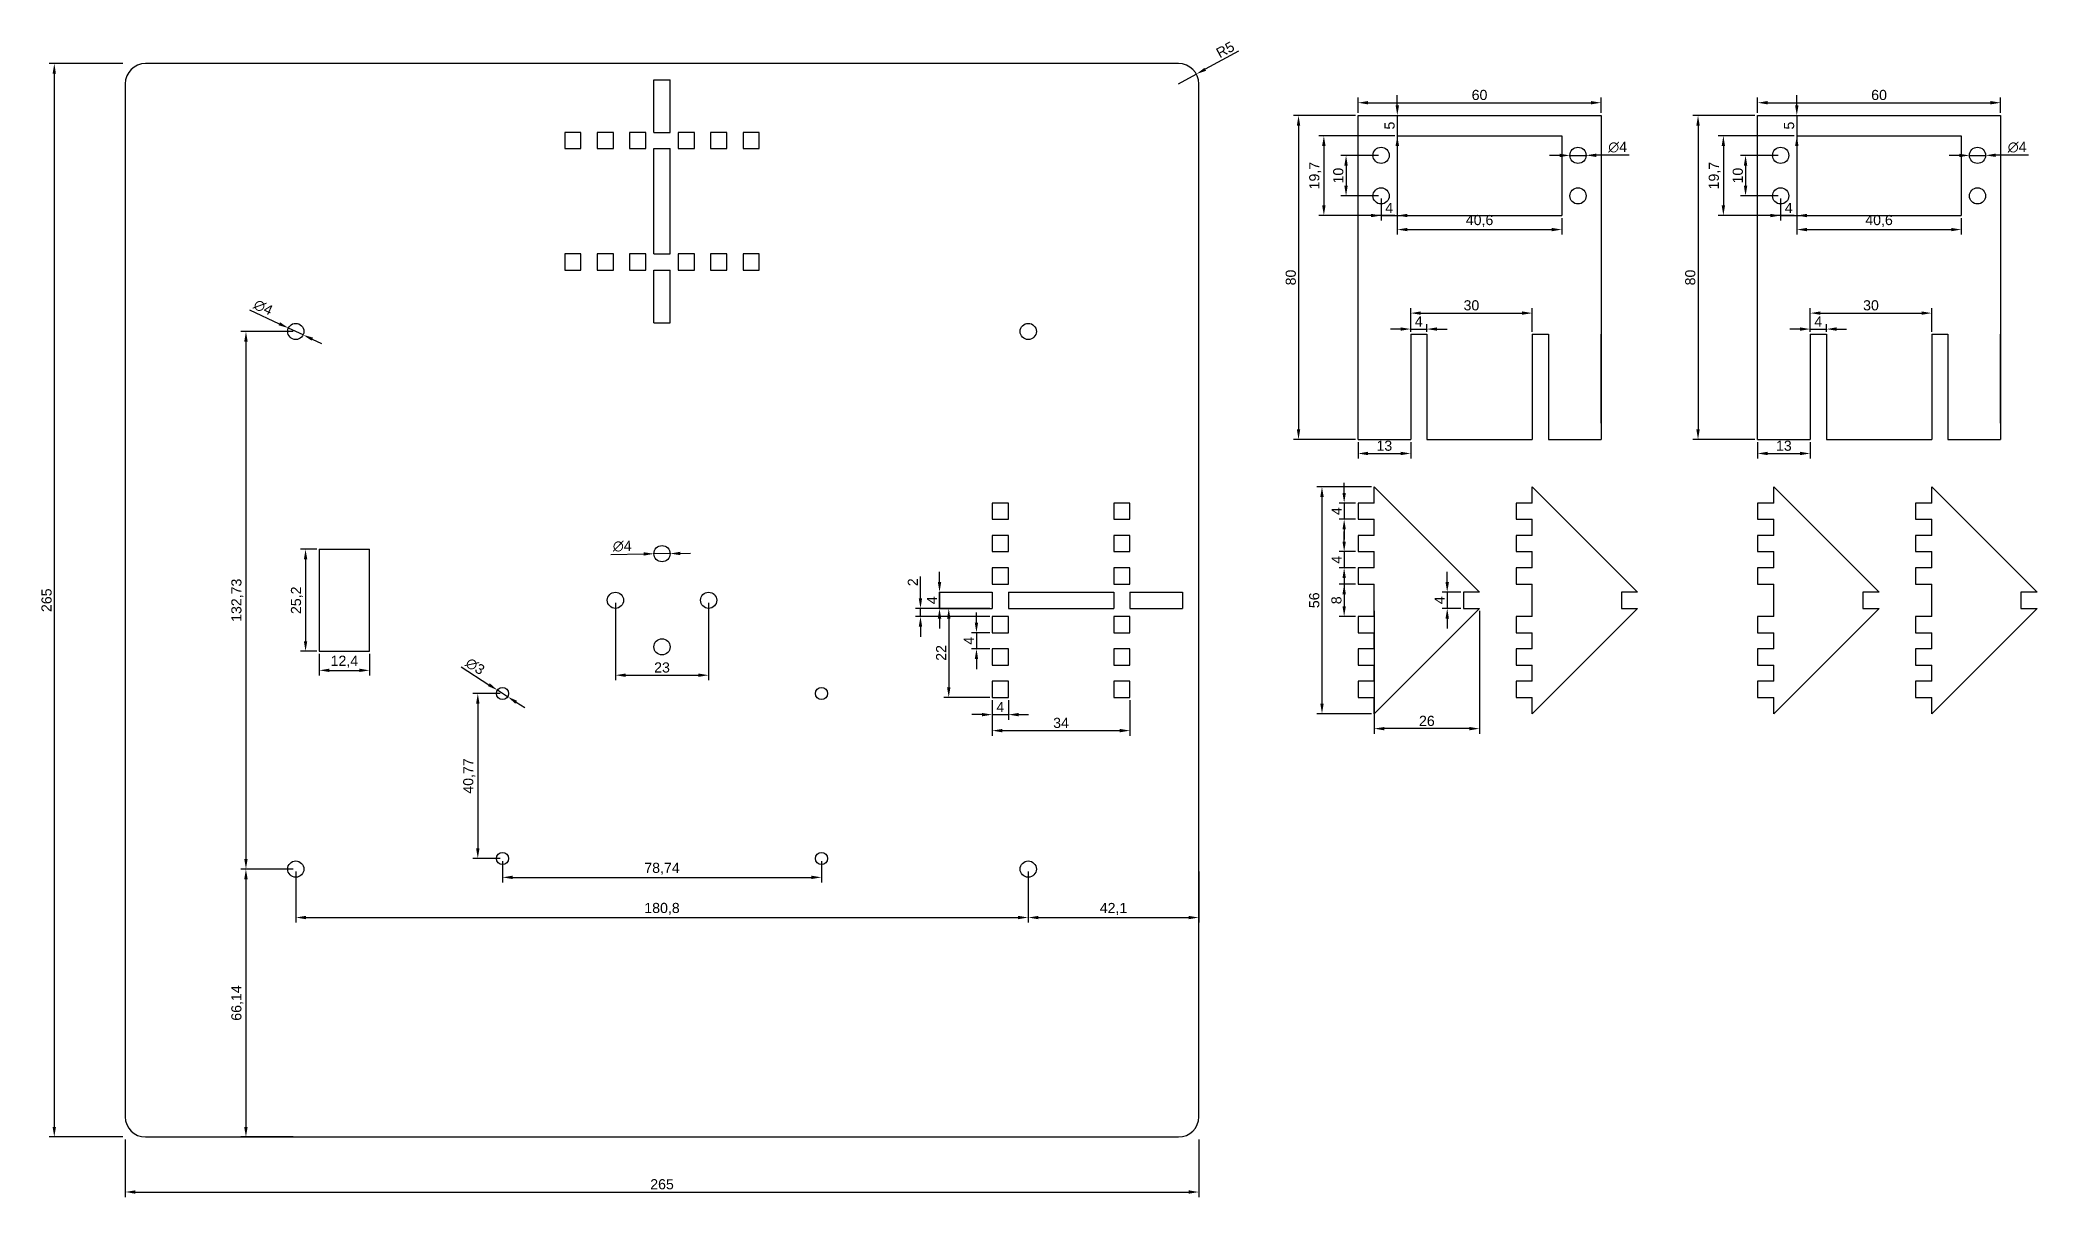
# Model space of a CAD drawing. Header units: millimetres. Extents: x 22187 to 22680, y 17419 to 17705.
import ezdxf

# ---------------------------------------------------------------- set-up
doc = ezdxf.new("R2010")
doc.units = ezdxf.units.MM
doc.styles.get("Standard").update_dxf_attribs({"font": 'arial.ttf'})
doc.dimstyles.new('ISO-25', dxfattribs={"dimtxt": 2.5, "dimasz": 2.5, "dimexe": 1.25, "dimexo": 0.625, "dimtad": 1, "dimtxsty": 'Standard', "dimcen": 2.5, "dimadec": 0, "dimazin": 0, "dimtfac": 1, "dimtmove": 0, "dimatfit": 3, "dimfxl": 1, "dimarcsym": 0})

msp = doc.modelspace()

# ---------------------------------------------------------------- blocks, each defined once
blk = doc.blocks.new('*D2')
at = {"color": 0, "lineweight": -2, "transparency": 16777216}
for p, q in [((22250.02, 17499.36), (22250.02, 17486.78)), ((22430.82, 17499.36), (22430.82, 17486.78)), ((22252.52, 17488.03), (22428.32, 17488.03))]:
    blk.add_line(p, q, dxfattribs=at)
at = {"color": 0, "transparency": 16777216}
for points in [[(22252.52, 17488.44), (22252.52, 17487.61), (22250.02, 17488.03)], [(22428.32, 17488.44), (22428.32, 17487.61), (22430.82, 17488.03)]]:
    blk.add_solid(points, dxfattribs=at)
at = {"layer": 'Defpoints', "color": 0, "transparency": 16777216}
for p in [(22250.02, 17499.99), (22430.82, 17499.99), (22430.82, 17488.03)]:
    blk.add_point(p, dxfattribs=at)
at = {"color": 0, "transparency": 16777216, "insert": (22340.42, 17490.16), "char_height": 2.5, "attachment_point": 5}
blk.add_mtext('180,8', dxfattribs=at)
blk = doc.blocks.new('*D3')
at = {"color": 0, "lineweight": -2, "transparency": 16777216}
for p, q in [((22249.4, 17632.72), (22236.47, 17632.72)), ((22237.72, 17630.22), (22237.72, 17502.49)), ((22249.4, 17499.99), (22236.47, 17499.99))]:
    blk.add_line(p, q, dxfattribs=at)
at = {"color": 0, "transparency": 16777216}
for points in [[(22237.3, 17630.22), (22238.13, 17630.22), (22237.72, 17632.72)], [(22237.3, 17502.49), (22238.13, 17502.49), (22237.72, 17499.99)]]:
    blk.add_solid(points, dxfattribs=at)
at = {"layer": 'Defpoints', "color": 0, "transparency": 16777216}
for p in [(22250.02, 17632.72), (22237.72, 17499.99), (22250.02, 17499.99)]:
    blk.add_point(p, dxfattribs=at)
at = {"color": 0, "transparency": 16777216, "insert": (22235.59, 17566.35), "char_height": 2.5, "attachment_point": 5, "rotation": 90}
blk.add_mtext('132,73', dxfattribs=at)
blk = doc.blocks.new('*D4')
at = {"color": 0, "lineweight": -2, "transparency": 16777216}
for p, q in [((22238.6, 17638.03), (22245.94, 17634.61)), ((22251.83, 17631.87), (22248.21, 17633.56)), ((22254.1, 17630.82), (22256.37, 17629.76))]:
    blk.add_line(p, q, dxfattribs=at)
at = {"color": 0, "transparency": 16777216}
for points in [[(22246.12, 17634.99), (22245.76, 17634.24), (22248.21, 17633.56)], [(22254.28, 17631.19), (22253.92, 17630.44), (22251.83, 17631.87)]]:
    blk.add_solid(points, dxfattribs=at)
at = {"layer": 'Defpoints', "color": 0, "transparency": 16777216}
for p in [(22248.21, 17633.56), (22251.83, 17631.87)]:
    blk.add_point(p, dxfattribs=at)
at = {"color": 0, "transparency": 16777216, "insert": (22241.97, 17638.64), "char_height": 2.5, "attachment_point": 5, "rotation": 335.0353}
blk.add_mtext('∅4', dxfattribs=at)
blk = doc.blocks.new('*D5')
at = {"color": 0, "lineweight": -2, "transparency": 16777216}
for p, q in [((22255.2, 17578.95), (22251.18, 17578.95)), ((22252.43, 17576.45), (22252.43, 17556.25)), ((22255.2, 17553.75), (22251.18, 17553.75))]:
    blk.add_line(p, q, dxfattribs=at)
at = {"color": 0, "transparency": 16777216}
for points in [[(22252.01, 17576.45), (22252.85, 17576.45), (22252.43, 17578.95)], [(22252.01, 17556.25), (22252.85, 17556.25), (22252.43, 17553.75)]]:
    blk.add_solid(points, dxfattribs=at)
at = {"layer": 'Defpoints', "color": 0, "transparency": 16777216}
for p in [(22255.82, 17578.95), (22252.43, 17553.75), (22255.82, 17553.75)]:
    blk.add_point(p, dxfattribs=at)
at = {"color": 0, "transparency": 16777216, "insert": (22250.3, 17566.35), "char_height": 2.5, "attachment_point": 5, "rotation": 90}
blk.add_mtext('25,2', dxfattribs=at)
blk = doc.blocks.new('*D6')
at = {"color": 0, "lineweight": -2, "transparency": 16777216}
for p, q in [((22255.82, 17553.13), (22255.82, 17547.8)), ((22268.22, 17553.13), (22268.22, 17547.8)), ((22258.32, 17549.05), (22265.72, 17549.05))]:
    blk.add_line(p, q, dxfattribs=at)
at = {"color": 0, "transparency": 16777216}
for points in [[(22258.32, 17549.47), (22258.32, 17548.64), (22255.82, 17549.05)], [(22265.72, 17549.47), (22265.72, 17548.64), (22268.22, 17549.05)]]:
    blk.add_solid(points, dxfattribs=at)
at = {"layer": 'Defpoints', "color": 0, "transparency": 16777216}
for p in [(22255.82, 17553.75), (22268.22, 17553.75), (22268.22, 17549.05)]:
    blk.add_point(p, dxfattribs=at)
at = {"color": 0, "transparency": 16777216, "insert": (22262.02, 17551.18), "char_height": 2.5, "attachment_point": 5}
blk.add_mtext('12,4', dxfattribs=at)
blk = doc.blocks.new('*D7')
at = {"color": 0, "lineweight": -2, "transparency": 16777216}
for p, q in [((22327.82, 17577.69), (22335.92, 17577.79)), ((22342.42, 17577.88), (22338.42, 17577.82)), ((22344.92, 17577.91), (22347.42, 17577.94))]:
    blk.add_line(p, q, dxfattribs=at)
at = {"color": 0, "transparency": 16777216}
for points in [[(22335.92, 17578.21), (22335.93, 17577.38), (22338.42, 17577.82)], [(22344.91, 17578.32), (22344.93, 17577.49), (22342.42, 17577.88)]]:
    blk.add_solid(points, dxfattribs=at)
at = {"layer": 'Defpoints', "color": 0, "transparency": 16777216}
for p in [(22338.42, 17577.82), (22342.42, 17577.88)]:
    blk.add_point(p, dxfattribs=at)
at = {"color": 0, "transparency": 16777216, "insert": (22330.6, 17579.7), "char_height": 2.5, "attachment_point": 5, "rotation": 0.7335}
blk.add_mtext('∅4', dxfattribs=at)
blk = doc.blocks.new('*D8')
at = {"color": 0, "lineweight": -2, "transparency": 16777216}
for p, q in [((22300.43, 17543.35), (22293.7, 17543.35)), ((22294.95, 17540.85), (22294.95, 17505.08)), ((22300.43, 17502.58), (22293.7, 17502.58))]:
    blk.add_line(p, q, dxfattribs=at)
at = {"color": 0, "transparency": 16777216}
for points in [[(22294.53, 17540.85), (22295.36, 17540.85), (22294.95, 17543.35)], [(22294.53, 17505.08), (22295.36, 17505.08), (22294.95, 17502.58)]]:
    blk.add_solid(points, dxfattribs=at)
at = {"layer": 'Defpoints', "color": 0, "transparency": 16777216}
for p in [(22301.05, 17543.35), (22294.95, 17502.58), (22301.05, 17502.58)]:
    blk.add_point(p, dxfattribs=at)
at = {"color": 0, "transparency": 16777216, "insert": (22292.82, 17522.97), "char_height": 2.5, "attachment_point": 5, "rotation": 90}
blk.add_mtext('40,77', dxfattribs=at)
blk = doc.blocks.new('*D9')
at = {"color": 0, "lineweight": -2, "transparency": 16777216}
for p, q in [((22301.05, 17501.96), (22301.05, 17496.69)), ((22379.79, 17501.96), (22379.79, 17496.69)), ((22303.55, 17497.94), (22377.29, 17497.94))]:
    blk.add_line(p, q, dxfattribs=at)
at = {"color": 0, "transparency": 16777216}
for points in [[(22303.55, 17498.36), (22303.55, 17497.53), (22301.05, 17497.94)], [(22377.29, 17498.36), (22377.29, 17497.53), (22379.79, 17497.94)]]:
    blk.add_solid(points, dxfattribs=at)
at = {"layer": 'Defpoints', "color": 0, "transparency": 16777216}
for p in [(22301.05, 17502.58), (22379.79, 17502.58), (22379.79, 17497.94)]:
    blk.add_point(p, dxfattribs=at)
at = {"color": 0, "transparency": 16777216, "insert": (22340.42, 17500.07), "char_height": 2.5, "attachment_point": 5}
blk.add_mtext('78,74', dxfattribs=at)
blk = doc.blocks.new('*D10')
at = {"color": 0, "lineweight": -2, "transparency": 16777216}
for p, q in [((22290.86, 17549.89), (22297.68, 17545.51)), ((22302.31, 17542.54), (22299.79, 17544.16)), ((22304.42, 17541.19), (22306.52, 17539.84))]:
    blk.add_line(p, q, dxfattribs=at)
at = {"color": 0, "transparency": 16777216}
for points in [[(22297.91, 17545.86), (22297.46, 17545.16), (22299.79, 17544.16)], [(22304.64, 17541.54), (22304.19, 17540.84), (22302.31, 17542.54)]]:
    blk.add_solid(points, dxfattribs=at)
at = {"layer": 'Defpoints', "color": 0, "transparency": 16777216}
for p in [(22299.79, 17544.16), (22302.31, 17542.54)]:
    blk.add_point(p, dxfattribs=at)
at = {"color": 0, "transparency": 16777216, "insert": (22294.28, 17550.03), "char_height": 2.5, "attachment_point": 5, "rotation": 327.3106}
blk.add_mtext('∅3', dxfattribs=at)
blk = doc.blocks.new('*D11')
at = {"color": 0, "lineweight": -2, "transparency": 16777216}
for p, q in [((22207.3, 17698.85), (22189.16, 17698.85)), ((22190.41, 17696.35), (22190.41, 17436.35)), ((22207.3, 17433.85), (22189.16, 17433.85))]:
    blk.add_line(p, q, dxfattribs=at)
at = {"color": 0, "transparency": 16777216}
for points in [[(22189.99, 17696.35), (22190.82, 17696.35), (22190.41, 17698.85)], [(22189.99, 17436.35), (22190.82, 17436.35), (22190.41, 17433.85)]]:
    blk.add_solid(points, dxfattribs=at)
at = {"layer": 'Defpoints', "color": 0, "transparency": 16777216}
for p in [(22207.92, 17698.85), (22190.41, 17433.85), (22207.92, 17433.85)]:
    blk.add_point(p, dxfattribs=at)
at = {"color": 0, "transparency": 16777216, "insert": (22188.51, 17566.35), "char_height": 2.5, "attachment_point": 5, "rotation": 90}
blk.add_mtext('265', dxfattribs=at)
blk = doc.blocks.new('*D12')
at = {"color": 0, "lineweight": -2, "transparency": 16777216}
for p, q in [((22207.92, 17433.23), (22207.92, 17419.02)), ((22472.92, 17433.23), (22472.92, 17419.02)), ((22210.42, 17420.27), (22470.42, 17420.27))]:
    blk.add_line(p, q, dxfattribs=at)
at = {"color": 0, "transparency": 16777216}
for points in [[(22210.42, 17420.69), (22210.42, 17419.85), (22207.92, 17420.27)], [(22470.42, 17420.69), (22470.42, 17419.85), (22472.92, 17420.27)]]:
    blk.add_solid(points, dxfattribs=at)
at = {"layer": 'Defpoints', "color": 0, "transparency": 16777216}
for p in [(22207.92, 17433.85), (22472.92, 17433.85), (22472.92, 17420.27)]:
    blk.add_point(p, dxfattribs=at)
at = {"color": 0, "transparency": 16777216, "insert": (22340.42, 17422.17), "char_height": 2.5, "attachment_point": 5}
blk.add_mtext('265', dxfattribs=at)
blk = doc.blocks.new('*D13')
at = {"color": 0, "lineweight": -2, "transparency": 16777216}
for p, q in [((22521.92, 17660.71), (22521.92, 17656.61)), ((22562.52, 17660.71), (22562.52, 17656.61)), ((22524.42, 17657.86), (22560.02, 17657.86))]:
    blk.add_line(p, q, dxfattribs=at)
at = {"color": 0, "transparency": 16777216}
for points in [[(22524.42, 17658.28), (22524.42, 17657.45), (22521.92, 17657.86)], [(22560.02, 17658.28), (22560.02, 17657.45), (22562.52, 17657.86)]]:
    blk.add_solid(points, dxfattribs=at)
at = {"layer": 'Defpoints', "color": 0, "transparency": 16777216}
for p in [(22521.92, 17661.33), (22562.52, 17661.33), (22562.52, 17657.86)]:
    blk.add_point(p, dxfattribs=at)
at = {"color": 0, "transparency": 16777216, "insert": (22542.22, 17659.99), "char_height": 2.5, "attachment_point": 5}
blk.add_mtext('40,6', dxfattribs=at)
blk = doc.blocks.new('*D14')
at = {"color": 0, "lineweight": -2, "transparency": 16777216}
for p, q in [((22517.92, 17665.56), (22517.92, 17660.08)), ((22521.92, 17665.56), (22521.92, 17660.08)), ((22515.42, 17661.33), (22512.92, 17661.33)), ((22517.92, 17661.33), (22521.92, 17661.33)), ((22524.42, 17661.33), (22526.92, 17661.33))]:
    blk.add_line(p, q, dxfattribs=at)
at = {"color": 0, "transparency": 16777216}
for points in [[(22515.42, 17661.75), (22515.42, 17660.92), (22517.92, 17661.33)], [(22524.42, 17661.75), (22524.42, 17660.92), (22521.92, 17661.33)]]:
    blk.add_solid(points, dxfattribs=at)
at = {"layer": 'Defpoints', "color": 0, "transparency": 16777216}
for p in [(22517.92, 17666.18), (22521.92, 17666.18), (22521.92, 17661.33)]:
    blk.add_point(p, dxfattribs=at)
at = {"color": 0, "transparency": 16777216, "insert": (22519.92, 17663.21), "char_height": 2.5, "attachment_point": 5}
blk.add_mtext('4', dxfattribs=at)
blk = doc.blocks.new('*D15')
at = {"color": 0, "lineweight": -2, "transparency": 16777216}
for p, q in [((22517.29, 17676.18), (22508.02, 17676.18)), ((22509.27, 17673.68), (22509.27, 17668.68)), ((22517.29, 17666.18), (22508.02, 17666.18))]:
    blk.add_line(p, q, dxfattribs=at)
at = {"color": 0, "transparency": 16777216}
for points in [[(22508.85, 17673.68), (22509.68, 17673.68), (22509.27, 17676.18)], [(22508.85, 17668.68), (22509.68, 17668.68), (22509.27, 17666.18)]]:
    blk.add_solid(points, dxfattribs=at)
at = {"layer": 'Defpoints', "color": 0, "transparency": 16777216}
for p in [(22517.92, 17676.18), (22509.27, 17666.18), (22517.92, 17666.18)]:
    blk.add_point(p, dxfattribs=at)
at = {"color": 0, "transparency": 16777216, "insert": (22507.36, 17671.18), "char_height": 2.5, "attachment_point": 5, "rotation": 90}
blk.add_mtext('10', dxfattribs=at)
blk = doc.blocks.new('*D16')
at = {"color": 0, "lineweight": -2, "transparency": 16777216}
for p, q in [((22521.29, 17681.03), (22502.54, 17681.03)), ((22503.79, 17678.53), (22503.79, 17663.83)), ((22521.29, 17661.33), (22502.54, 17661.33))]:
    blk.add_line(p, q, dxfattribs=at)
at = {"color": 0, "transparency": 16777216}
for points in [[(22503.37, 17678.53), (22504.21, 17678.53), (22503.79, 17681.03)], [(22503.37, 17663.83), (22504.21, 17663.83), (22503.79, 17661.33)]]:
    blk.add_solid(points, dxfattribs=at)
at = {"layer": 'Defpoints', "color": 0, "transparency": 16777216}
for p in [(22521.92, 17681.03), (22503.79, 17661.33), (22521.92, 17661.33)]:
    blk.add_point(p, dxfattribs=at)
at = {"color": 0, "transparency": 16777216, "insert": (22501.66, 17671.18), "char_height": 2.5, "attachment_point": 5, "rotation": 90}
blk.add_mtext('19,7', dxfattribs=at)
blk = doc.blocks.new('*D17')
at = {"color": 0, "lineweight": -2, "transparency": 16777216}
for p, q in [((22562.02, 17676.16), (22559.52, 17676.15)), ((22564.52, 17676.17), (22568.52, 17676.19)), ((22579.12, 17676.24), (22571.02, 17676.2))]:
    blk.add_line(p, q, dxfattribs=at)
at = {"color": 0, "transparency": 16777216}
for points in [[(22562.02, 17676.58), (22562.02, 17675.75), (22564.52, 17676.17)], [(22571.02, 17676.62), (22571.02, 17675.79), (22568.52, 17676.19)]]:
    blk.add_solid(points, dxfattribs=at)
at = {"layer": 'Defpoints', "color": 0, "transparency": 16777216}
for p in [(22564.52, 17676.17), (22568.52, 17676.19)]:
    blk.add_point(p, dxfattribs=at)
at = {"color": 0, "transparency": 16777216, "insert": (22576.31, 17678.2), "char_height": 2.5, "attachment_point": 5, "rotation": 0.2467}
blk.add_mtext('∅4', dxfattribs=at)
blk = doc.blocks.new('*D18')
at = {"color": 0, "lineweight": -2, "transparency": 16777216}
for p, q in [((22512.22, 17686.66), (22512.22, 17690.43)), ((22514.72, 17689.18), (22569.72, 17689.18)), ((22572.22, 17686.66), (22572.22, 17690.43))]:
    blk.add_line(p, q, dxfattribs=at)
at = {"color": 0, "transparency": 16777216}
for points in [[(22514.72, 17689.6), (22514.72, 17688.77), (22512.22, 17689.18)], [(22569.72, 17689.6), (22569.72, 17688.77), (22572.22, 17689.18)]]:
    blk.add_solid(points, dxfattribs=at)
at = {"layer": 'Defpoints', "color": 0, "transparency": 16777216}
for p in [(22572.22, 17689.18), (22512.22, 17686.03), (22572.22, 17686.03)]:
    blk.add_point(p, dxfattribs=at)
at = {"color": 0, "transparency": 16777216, "insert": (22542.22, 17691.08), "char_height": 2.5, "attachment_point": 5}
blk.add_mtext('60', dxfattribs=at)
blk = doc.blocks.new('*D19')
at = {"color": 0, "lineweight": -2, "transparency": 16777216}
for p, q in [((22511.59, 17686.03), (22496.28, 17686.03)), ((22497.53, 17683.53), (22497.53, 17608.53)), ((22511.59, 17606.03), (22496.28, 17606.03))]:
    blk.add_line(p, q, dxfattribs=at)
at = {"color": 0, "transparency": 16777216}
for points in [[(22497.12, 17683.53), (22497.95, 17683.53), (22497.53, 17686.03)], [(22497.12, 17608.53), (22497.95, 17608.53), (22497.53, 17606.03)]]:
    blk.add_solid(points, dxfattribs=at)
at = {"layer": 'Defpoints', "color": 0, "transparency": 16777216}
for p in [(22512.22, 17686.03), (22497.53, 17606.03), (22512.22, 17606.03)]:
    blk.add_point(p, dxfattribs=at)
at = {"color": 0, "transparency": 16777216, "insert": (22495.63, 17646.03), "char_height": 2.5, "attachment_point": 5, "rotation": 90}
blk.add_mtext('80', dxfattribs=at)
blk = doc.blocks.new('*D21')
at = {"color": 0, "lineweight": -2, "transparency": 16777216}
for p, q in [((22525.22, 17632.66), (22525.22, 17634.55)), ((22529.22, 17632.66), (22529.22, 17634.55)), ((22522.72, 17633.3), (22520.22, 17633.3)), ((22525.22, 17633.3), (22529.22, 17633.3)), ((22531.72, 17633.3), (22534.22, 17633.3))]:
    blk.add_line(p, q, dxfattribs=at)
at = {"color": 0, "transparency": 16777216}
for points in [[(22522.72, 17633.72), (22522.72, 17632.89), (22525.22, 17633.3)], [(22531.72, 17633.72), (22531.72, 17632.89), (22529.22, 17633.3)]]:
    blk.add_solid(points, dxfattribs=at)
at = {"layer": 'Defpoints', "color": 0, "transparency": 16777216}
for p in [(22525.22, 17632.03), (22529.22, 17633.3), (22529.22, 17632.03)]:
    blk.add_point(p, dxfattribs=at)
at = {"color": 0, "transparency": 16777216, "insert": (22527.22, 17635.18), "char_height": 2.5, "attachment_point": 5}
blk.add_mtext('4', dxfattribs=at)
blk = doc.blocks.new('*D22')
at = {"color": 0, "lineweight": -2, "transparency": 16777216}
for p, q in [((22525.22, 17632.66), (22525.22, 17638.49)), ((22527.72, 17637.24), (22552.72, 17637.24)), ((22555.22, 17632.66), (22555.22, 17638.49))]:
    blk.add_line(p, q, dxfattribs=at)
at = {"color": 0, "transparency": 16777216}
for points in [[(22527.72, 17637.66), (22527.72, 17636.83), (22525.22, 17637.24)], [(22552.72, 17637.66), (22552.72, 17636.83), (22555.22, 17637.24)]]:
    blk.add_solid(points, dxfattribs=at)
at = {"layer": 'Defpoints', "color": 0, "transparency": 16777216}
for p in [(22555.22, 17637.24), (22525.22, 17632.03), (22555.22, 17632.03)]:
    blk.add_point(p, dxfattribs=at)
at = {"color": 0, "transparency": 16777216, "insert": (22540.22, 17639.15), "char_height": 2.5, "attachment_point": 5}
blk.add_mtext('30', dxfattribs=at)
blk = doc.blocks.new('*D23')
at = {"color": 0, "lineweight": -2, "transparency": 16777216}
for p, q in [((22521.92, 17688.53), (22521.92, 17691.03)), ((22521.92, 17686.03), (22521.92, 17681.03)), ((22522.54, 17686.03), (22523.17, 17686.03)), ((22521.92, 17678.53), (22521.92, 17676.03)), ((22522.54, 17681.03), (22523.17, 17681.03))]:
    blk.add_line(p, q, dxfattribs=at)
at = {"color": 0, "transparency": 16777216}
for points in [[(22521.5, 17688.53), (22522.34, 17688.53), (22521.92, 17686.03)], [(22521.5, 17678.53), (22522.34, 17678.53), (22521.92, 17681.03)]]:
    blk.add_solid(points, dxfattribs=at)
at = {"layer": 'Defpoints', "color": 0, "transparency": 16777216}
for p in [(22521.92, 17686.03), (22521.92, 17681.03), (22521.92, 17681.03)]:
    blk.add_point(p, dxfattribs=at)
at = {"color": 0, "transparency": 16777216, "insert": (22520.02, 17683.53), "char_height": 2.5, "attachment_point": 5, "rotation": 90}
blk.add_mtext('5', dxfattribs=at)
blk = doc.blocks.new('*D24')
at = {"color": 0, "lineweight": -2, "transparency": 16777216}
for p, q in [((22512.22, 17605.41), (22512.22, 17601.34)), ((22525.22, 17605.41), (22525.22, 17601.34)), ((22514.72, 17602.59), (22522.72, 17602.59))]:
    blk.add_line(p, q, dxfattribs=at)
at = {"color": 0, "transparency": 16777216}
for points in [[(22514.72, 17603.01), (22514.72, 17602.17), (22512.22, 17602.59)], [(22522.72, 17603.01), (22522.72, 17602.17), (22525.22, 17602.59)]]:
    blk.add_solid(points, dxfattribs=at)
at = {"layer": 'Defpoints', "color": 0, "transparency": 16777216}
for p in [(22512.22, 17606.03), (22525.22, 17606.03), (22525.22, 17602.59)]:
    blk.add_point(p, dxfattribs=at)
at = {"color": 0, "transparency": 16777216, "insert": (22518.72, 17604.49), "char_height": 2.5, "attachment_point": 5}
blk.add_mtext('13', dxfattribs=at)
blk = doc.blocks.new('*D25')
at = {"color": 0, "lineweight": -2, "transparency": 16777216}
for p, q in [((22620.54, 17660.71), (22620.54, 17656.61)), ((22661.14, 17660.71), (22661.14, 17656.61)), ((22623.04, 17657.86), (22658.64, 17657.86))]:
    blk.add_line(p, q, dxfattribs=at)
at = {"color": 0, "transparency": 16777216}
for points in [[(22623.04, 17658.28), (22623.04, 17657.45), (22620.54, 17657.86)], [(22658.64, 17658.28), (22658.64, 17657.45), (22661.14, 17657.86)]]:
    blk.add_solid(points, dxfattribs=at)
at = {"layer": 'Defpoints', "color": 0, "transparency": 16777216}
for p in [(22620.54, 17661.33), (22661.14, 17661.33), (22661.14, 17657.86)]:
    blk.add_point(p, dxfattribs=at)
at = {"color": 0, "transparency": 16777216, "insert": (22640.84, 17659.99), "char_height": 2.5, "attachment_point": 5}
blk.add_mtext('40,6', dxfattribs=at)
blk = doc.blocks.new('*D26')
at = {"color": 0, "lineweight": -2, "transparency": 16777216}
for p, q in [((22616.54, 17665.56), (22616.54, 17660.08)), ((22620.54, 17665.56), (22620.54, 17660.08)), ((22614.04, 17661.33), (22611.54, 17661.33)), ((22616.54, 17661.33), (22620.54, 17661.33)), ((22623.04, 17661.33), (22625.54, 17661.33))]:
    blk.add_line(p, q, dxfattribs=at)
at = {"color": 0, "transparency": 16777216}
for points in [[(22614.04, 17661.75), (22614.04, 17660.92), (22616.54, 17661.33)], [(22623.04, 17661.75), (22623.04, 17660.92), (22620.54, 17661.33)]]:
    blk.add_solid(points, dxfattribs=at)
at = {"layer": 'Defpoints', "color": 0, "transparency": 16777216}
for p in [(22616.54, 17666.18), (22620.54, 17666.18), (22620.54, 17661.33)]:
    blk.add_point(p, dxfattribs=at)
at = {"color": 0, "transparency": 16777216, "insert": (22618.54, 17663.21), "char_height": 2.5, "attachment_point": 5}
blk.add_mtext('4', dxfattribs=at)
blk = doc.blocks.new('*D27')
at = {"color": 0, "lineweight": -2, "transparency": 16777216}
for p, q in [((22615.91, 17676.18), (22606.63, 17676.18)), ((22607.88, 17673.68), (22607.88, 17668.68)), ((22615.91, 17666.18), (22606.63, 17666.18))]:
    blk.add_line(p, q, dxfattribs=at)
at = {"color": 0, "transparency": 16777216}
for points in [[(22607.47, 17673.68), (22608.3, 17673.68), (22607.88, 17676.18)], [(22607.47, 17668.68), (22608.3, 17668.68), (22607.88, 17666.18)]]:
    blk.add_solid(points, dxfattribs=at)
at = {"layer": 'Defpoints', "color": 0, "transparency": 16777216}
for p in [(22616.54, 17676.18), (22607.88, 17666.18), (22616.54, 17666.18)]:
    blk.add_point(p, dxfattribs=at)
at = {"color": 0, "transparency": 16777216, "insert": (22605.98, 17671.18), "char_height": 2.5, "attachment_point": 5, "rotation": 90}
blk.add_mtext('10', dxfattribs=at)
blk = doc.blocks.new('*D28')
at = {"color": 0, "lineweight": -2, "transparency": 16777216}
for p, q in [((22619.91, 17681.03), (22601.16, 17681.03)), ((22602.41, 17678.53), (22602.41, 17663.83)), ((22619.91, 17661.33), (22601.16, 17661.33))]:
    blk.add_line(p, q, dxfattribs=at)
at = {"color": 0, "transparency": 16777216}
for points in [[(22601.99, 17678.53), (22602.82, 17678.53), (22602.41, 17681.03)], [(22601.99, 17663.83), (22602.82, 17663.83), (22602.41, 17661.33)]]:
    blk.add_solid(points, dxfattribs=at)
at = {"layer": 'Defpoints', "color": 0, "transparency": 16777216}
for p in [(22620.54, 17681.03), (22602.41, 17661.33), (22620.54, 17661.33)]:
    blk.add_point(p, dxfattribs=at)
at = {"color": 0, "transparency": 16777216, "insert": (22600.28, 17671.18), "char_height": 2.5, "attachment_point": 5, "rotation": 90}
blk.add_mtext('19,7', dxfattribs=at)
blk = doc.blocks.new('*D29')
at = {"color": 0, "lineweight": -2, "transparency": 16777216}
for p, q in [((22660.64, 17676.16), (22658.14, 17676.15)), ((22663.14, 17676.17), (22667.14, 17676.19)), ((22677.74, 17676.24), (22669.64, 17676.2))]:
    blk.add_line(p, q, dxfattribs=at)
at = {"color": 0, "transparency": 16777216}
for points in [[(22660.64, 17676.58), (22660.64, 17675.75), (22663.14, 17676.17)], [(22669.64, 17676.62), (22669.64, 17675.79), (22667.14, 17676.19)]]:
    blk.add_solid(points, dxfattribs=at)
at = {"layer": 'Defpoints', "color": 0, "transparency": 16777216}
for p in [(22663.14, 17676.17), (22667.14, 17676.19)]:
    blk.add_point(p, dxfattribs=at)
at = {"color": 0, "transparency": 16777216, "insert": (22674.93, 17678.2), "char_height": 2.5, "attachment_point": 5, "rotation": 0.2467}
blk.add_mtext('∅4', dxfattribs=at)
blk = doc.blocks.new('*D30')
at = {"color": 0, "lineweight": -2, "transparency": 16777216}
for p, q in [((22610.84, 17686.66), (22610.84, 17690.43)), ((22613.34, 17689.18), (22668.34, 17689.18)), ((22670.84, 17686.66), (22670.84, 17690.43))]:
    blk.add_line(p, q, dxfattribs=at)
at = {"color": 0, "transparency": 16777216}
for points in [[(22613.34, 17689.6), (22613.34, 17688.77), (22610.84, 17689.18)], [(22668.34, 17689.6), (22668.34, 17688.77), (22670.84, 17689.18)]]:
    blk.add_solid(points, dxfattribs=at)
at = {"layer": 'Defpoints', "color": 0, "transparency": 16777216}
for p in [(22670.84, 17689.18), (22610.84, 17686.03), (22670.84, 17686.03)]:
    blk.add_point(p, dxfattribs=at)
at = {"color": 0, "transparency": 16777216, "insert": (22640.84, 17691.08), "char_height": 2.5, "attachment_point": 5}
blk.add_mtext('60', dxfattribs=at)
blk = doc.blocks.new('*D31')
at = {"color": 0, "lineweight": -2, "transparency": 16777216}
for p, q in [((22610.21, 17686.03), (22594.9, 17686.03)), ((22596.15, 17683.53), (22596.15, 17608.53)), ((22610.21, 17606.03), (22594.9, 17606.03))]:
    blk.add_line(p, q, dxfattribs=at)
at = {"color": 0, "transparency": 16777216}
for points in [[(22595.73, 17683.53), (22596.57, 17683.53), (22596.15, 17686.03)], [(22595.73, 17608.53), (22596.57, 17608.53), (22596.15, 17606.03)]]:
    blk.add_solid(points, dxfattribs=at)
at = {"layer": 'Defpoints', "color": 0, "transparency": 16777216}
for p in [(22610.84, 17686.03), (22596.15, 17606.03), (22610.84, 17606.03)]:
    blk.add_point(p, dxfattribs=at)
at = {"color": 0, "transparency": 16777216, "insert": (22594.25, 17646.03), "char_height": 2.5, "attachment_point": 5, "rotation": 90}
blk.add_mtext('80', dxfattribs=at)
blk = doc.blocks.new('*D32')
at = {"color": 0, "lineweight": -2, "transparency": 16777216}
for p, q in [((22623.84, 17632.66), (22623.84, 17634.55)), ((22627.84, 17632.66), (22627.84, 17634.55)), ((22621.34, 17633.3), (22618.84, 17633.3)), ((22623.84, 17633.3), (22627.84, 17633.3)), ((22630.34, 17633.3), (22632.84, 17633.3))]:
    blk.add_line(p, q, dxfattribs=at)
at = {"color": 0, "transparency": 16777216}
for points in [[(22621.34, 17633.72), (22621.34, 17632.89), (22623.84, 17633.3)], [(22630.34, 17633.72), (22630.34, 17632.89), (22627.84, 17633.3)]]:
    blk.add_solid(points, dxfattribs=at)
at = {"layer": 'Defpoints', "color": 0, "transparency": 16777216}
for p in [(22623.84, 17632.03), (22627.84, 17633.3), (22627.84, 17632.03)]:
    blk.add_point(p, dxfattribs=at)
at = {"color": 0, "transparency": 16777216, "insert": (22625.84, 17635.18), "char_height": 2.5, "attachment_point": 5}
blk.add_mtext('4', dxfattribs=at)
blk = doc.blocks.new('*D33')
at = {"color": 0, "lineweight": -2, "transparency": 16777216}
for p, q in [((22623.84, 17632.66), (22623.84, 17638.49)), ((22626.34, 17637.24), (22651.34, 17637.24)), ((22653.84, 17632.66), (22653.84, 17638.49))]:
    blk.add_line(p, q, dxfattribs=at)
at = {"color": 0, "transparency": 16777216}
for points in [[(22626.34, 17637.66), (22626.34, 17636.83), (22623.84, 17637.24)], [(22651.34, 17637.66), (22651.34, 17636.83), (22653.84, 17637.24)]]:
    blk.add_solid(points, dxfattribs=at)
at = {"layer": 'Defpoints', "color": 0, "transparency": 16777216}
for p in [(22653.84, 17637.24), (22623.84, 17632.03), (22653.84, 17632.03)]:
    blk.add_point(p, dxfattribs=at)
at = {"color": 0, "transparency": 16777216, "insert": (22638.84, 17639.15), "char_height": 2.5, "attachment_point": 5}
blk.add_mtext('30', dxfattribs=at)
blk = doc.blocks.new('*D34')
at = {"color": 0, "lineweight": -2, "transparency": 16777216}
for p, q in [((22620.54, 17688.53), (22620.54, 17691.03)), ((22620.54, 17686.03), (22620.54, 17681.03)), ((22621.16, 17686.03), (22621.79, 17686.03)), ((22620.54, 17678.53), (22620.54, 17676.03)), ((22621.16, 17681.03), (22621.79, 17681.03))]:
    blk.add_line(p, q, dxfattribs=at)
at = {"color": 0, "transparency": 16777216}
for points in [[(22620.12, 17688.53), (22620.95, 17688.53), (22620.54, 17686.03)], [(22620.12, 17678.53), (22620.95, 17678.53), (22620.54, 17681.03)]]:
    blk.add_solid(points, dxfattribs=at)
at = {"layer": 'Defpoints', "color": 0, "transparency": 16777216}
for p in [(22620.54, 17686.03), (22620.54, 17681.03), (22620.54, 17681.03)]:
    blk.add_point(p, dxfattribs=at)
at = {"color": 0, "transparency": 16777216, "insert": (22618.64, 17683.53), "char_height": 2.5, "attachment_point": 5, "rotation": 90}
blk.add_mtext('5', dxfattribs=at)
blk = doc.blocks.new('*D35')
at = {"color": 0, "lineweight": -2, "transparency": 16777216}
for p, q in [((22610.84, 17605.41), (22610.84, 17601.34)), ((22623.84, 17605.41), (22623.84, 17601.34)), ((22613.34, 17602.59), (22621.34, 17602.59))]:
    blk.add_line(p, q, dxfattribs=at)
at = {"color": 0, "transparency": 16777216}
for points in [[(22613.34, 17603.01), (22613.34, 17602.17), (22610.84, 17602.59)], [(22621.34, 17603.01), (22621.34, 17602.17), (22623.84, 17602.59)]]:
    blk.add_solid(points, dxfattribs=at)
at = {"layer": 'Defpoints', "color": 0, "transparency": 16777216}
for p in [(22610.84, 17606.03), (22623.84, 17606.03), (22623.84, 17602.59)]:
    blk.add_point(p, dxfattribs=at)
at = {"color": 0, "transparency": 16777216, "insert": (22617.34, 17604.49), "char_height": 2.5, "attachment_point": 5}
blk.add_mtext('13', dxfattribs=at)
blk = doc.blocks.new('*D36')
at = {"color": 0, "lineweight": -2, "transparency": 16777216}
for p, q in [((22249.4, 17499.99), (22236.46, 17499.99)), ((22237.71, 17497.49), (22237.71, 17436.35)), ((22249.4, 17433.85), (22236.46, 17433.85))]:
    blk.add_line(p, q, dxfattribs=at)
at = {"color": 0, "transparency": 16777216}
for points in [[(22237.29, 17497.49), (22238.13, 17497.49), (22237.71, 17499.99)], [(22237.29, 17436.35), (22238.13, 17436.35), (22237.71, 17433.85)]]:
    blk.add_solid(points, dxfattribs=at)
at = {"layer": 'Defpoints', "color": 0, "transparency": 16777216}
for p in [(22250.02, 17499.99), (22237.71, 17433.85), (22250.02, 17433.85)]:
    blk.add_point(p, dxfattribs=at)
at = {"color": 0, "transparency": 16777216, "insert": (22235.58, 17466.92), "char_height": 2.5, "attachment_point": 5, "rotation": 90}
blk.add_mtext('66,14', dxfattribs=at)
blk = doc.blocks.new('*D37')
at = {"color": 0, "lineweight": -2, "transparency": 16777216}
for p, q in [((22430.82, 17499.36), (22430.82, 17486.77)), ((22472.92, 17499.36), (22472.92, 17486.77)), ((22433.32, 17488.02), (22470.42, 17488.02))]:
    blk.add_line(p, q, dxfattribs=at)
at = {"color": 0, "transparency": 16777216}
for points in [[(22433.32, 17488.44), (22433.32, 17487.61), (22430.82, 17488.02)], [(22470.42, 17488.44), (22470.42, 17487.61), (22472.92, 17488.02)]]:
    blk.add_solid(points, dxfattribs=at)
at = {"layer": 'Defpoints', "color": 0, "transparency": 16777216}
for p in [(22430.82, 17499.99), (22472.92, 17499.99), (22472.92, 17488.02)]:
    blk.add_point(p, dxfattribs=at)
at = {"color": 0, "transparency": 16777216, "insert": (22451.87, 17490.15), "char_height": 2.5, "attachment_point": 5}
blk.add_mtext('42,1', dxfattribs=at)
blk = doc.blocks.new('*D38')
at = {"color": 0, "lineweight": -2, "transparency": 16777216}
for p, q in [((22421.92, 17541.73), (22421.92, 17532.92)), ((22455.92, 17541.73), (22455.92, 17532.92)), ((22424.42, 17534.17), (22453.42, 17534.17))]:
    blk.add_line(p, q, dxfattribs=at)
at = {"color": 0, "transparency": 16777216}
for points in [[(22424.42, 17534.59), (22424.42, 17533.75), (22421.92, 17534.17)], [(22453.42, 17534.59), (22453.42, 17533.75), (22455.92, 17534.17)]]:
    blk.add_solid(points, dxfattribs=at)
at = {"layer": 'Defpoints', "color": 0, "transparency": 16777216}
for p in [(22421.92, 17542.35), (22455.92, 17542.35), (22455.92, 17534.17)]:
    blk.add_point(p, dxfattribs=at)
at = {"color": 0, "transparency": 16777216, "insert": (22438.92, 17536.07), "char_height": 2.5, "attachment_point": 5}
blk.add_mtext('34', dxfattribs=at)
blk = doc.blocks.new('*D39')
at = {"color": 0, "lineweight": -2, "transparency": 16777216}
for p, q in [((22421.92, 17541.73), (22421.92, 17536.87)), ((22425.92, 17541.73), (22425.92, 17536.87)), ((22419.42, 17538.12), (22416.92, 17538.12)), ((22421.92, 17538.12), (22425.92, 17538.12)), ((22428.42, 17538.12), (22430.92, 17538.12))]:
    blk.add_line(p, q, dxfattribs=at)
at = {"color": 0, "transparency": 16777216}
for points in [[(22419.42, 17538.53), (22419.42, 17537.7), (22421.92, 17538.12)], [(22428.42, 17538.53), (22428.42, 17537.7), (22425.92, 17538.12)]]:
    blk.add_solid(points, dxfattribs=at)
at = {"layer": 'Defpoints', "color": 0, "transparency": 16777216}
for p in [(22421.92, 17542.35), (22425.92, 17542.35), (22425.92, 17538.12)]:
    blk.add_point(p, dxfattribs=at)
at = {"color": 0, "transparency": 16777216, "insert": (22423.92, 17539.99), "char_height": 2.5, "attachment_point": 5}
blk.add_mtext('4', dxfattribs=at)
blk = doc.blocks.new('*D40')
at = {"color": 0, "lineweight": -2, "transparency": 16777216}
for p, q in [((22404.22, 17566.85), (22404.22, 17572.26)), ((22421.3, 17564.35), (22402.97, 17564.35)), ((22421.3, 17562.35), (22402.97, 17562.35)), ((22404.22, 17562.35), (22404.22, 17564.35)), ((22404.22, 17559.85), (22404.22, 17557.35))]:
    blk.add_line(p, q, dxfattribs=at)
at = {"color": 0, "transparency": 16777216}
for points in [[(22403.8, 17566.85), (22404.63, 17566.85), (22404.22, 17564.35)], [(22403.8, 17559.85), (22404.63, 17559.85), (22404.22, 17562.35)]]:
    blk.add_solid(points, dxfattribs=at)
at = {"layer": 'Defpoints', "color": 0, "transparency": 16777216}
for p in [(22404.22, 17564.35), (22421.92, 17564.35), (22421.92, 17562.35)]:
    blk.add_point(p, dxfattribs=at)
at = {"color": 0, "transparency": 16777216, "insert": (22402.34, 17570.8), "char_height": 2.5, "attachment_point": 5, "rotation": 90}
blk.add_mtext('2', dxfattribs=at)
blk = doc.blocks.new('*D41')
at = {"color": 0, "lineweight": -2, "transparency": 16777216}
for p, q in [((22408.92, 17570.85), (22408.92, 17573.35)), ((22408.92, 17564.35), (22408.92, 17568.35)), ((22409.55, 17568.35), (22410.17, 17568.35)), ((22408.92, 17561.85), (22408.92, 17559.35)), ((22409.55, 17564.35), (22410.17, 17564.35))]:
    blk.add_line(p, q, dxfattribs=at)
at = {"color": 0, "transparency": 16777216}
for points in [[(22408.5, 17570.85), (22409.34, 17570.85), (22408.92, 17568.35)], [(22408.5, 17561.85), (22409.34, 17561.85), (22408.92, 17564.35)]]:
    blk.add_solid(points, dxfattribs=at)
at = {"layer": 'Defpoints', "color": 0, "transparency": 16777216}
for p in [(22408.92, 17568.35), (22408.92, 17568.35), (22408.92, 17564.35)]:
    blk.add_point(p, dxfattribs=at)
at = {"color": 0, "transparency": 16777216, "insert": (22407.05, 17566.35), "char_height": 2.5, "attachment_point": 5, "rotation": 90}
blk.add_mtext('4', dxfattribs=at)
blk = doc.blocks.new('*D42')
at = {"color": 0, "lineweight": -2, "transparency": 16777216}
for p, q in [((22421.3, 17564.35), (22409.95, 17564.35)), ((22411.2, 17561.85), (22411.2, 17544.85)), ((22421.3, 17542.35), (22409.95, 17542.35))]:
    blk.add_line(p, q, dxfattribs=at)
at = {"color": 0, "transparency": 16777216}
for points in [[(22410.78, 17561.85), (22411.61, 17561.85), (22411.2, 17564.35)], [(22410.78, 17544.85), (22411.61, 17544.85), (22411.2, 17542.35)]]:
    blk.add_solid(points, dxfattribs=at)
at = {"layer": 'Defpoints', "color": 0, "transparency": 16777216}
for p in [(22421.92, 17564.35), (22411.2, 17542.35), (22421.92, 17542.35)]:
    blk.add_point(p, dxfattribs=at)
at = {"color": 0, "transparency": 16777216, "insert": (22409.32, 17553.35), "char_height": 2.5, "attachment_point": 5, "rotation": 90}
blk.add_mtext('22', dxfattribs=at)
blk = doc.blocks.new('*D43')
at = {"color": 0, "lineweight": -2, "transparency": 16777216}
for p, q in [((22418.04, 17560.85), (22418.04, 17563.35)), ((22421.3, 17558.35), (22416.79, 17558.35)), ((22418.04, 17558.35), (22418.04, 17554.35)), ((22421.3, 17554.35), (22416.79, 17554.35)), ((22418.04, 17551.85), (22418.04, 17549.35))]:
    blk.add_line(p, q, dxfattribs=at)
at = {"color": 0, "transparency": 16777216}
for points in [[(22417.62, 17560.85), (22418.45, 17560.85), (22418.04, 17558.35)], [(22417.62, 17551.85), (22418.45, 17551.85), (22418.04, 17554.35)]]:
    blk.add_solid(points, dxfattribs=at)
at = {"layer": 'Defpoints', "color": 0, "transparency": 16777216}
for p in [(22421.92, 17558.35), (22418.04, 17554.35), (22421.92, 17554.35)]:
    blk.add_point(p, dxfattribs=at)
at = {"color": 0, "transparency": 16777216, "insert": (22416.16, 17556.35), "char_height": 2.5, "attachment_point": 5, "rotation": 90}
blk.add_mtext('4', dxfattribs=at)
blk = doc.blocks.new('*D44')
at = {"color": 0, "lineweight": -2, "transparency": 16777216}
for p, q in [((22511.59, 17570.35), (22507.55, 17570.35)), ((22508.8, 17567.85), (22508.8, 17564.85)), ((22511.59, 17562.35), (22507.55, 17562.35))]:
    blk.add_line(p, q, dxfattribs=at)
at = {"color": 0, "transparency": 16777216}
for points in [[(22508.39, 17567.85), (22509.22, 17567.85), (22508.8, 17570.35)], [(22508.39, 17564.85), (22509.22, 17564.85), (22508.8, 17562.35)]]:
    blk.add_solid(points, dxfattribs=at)
at = {"layer": 'Defpoints', "color": 0, "transparency": 16777216}
for p in [(22512.22, 17570.35), (22508.8, 17562.35), (22512.22, 17562.35)]:
    blk.add_point(p, dxfattribs=at)
at = {"color": 0, "transparency": 16777216, "insert": (22506.9, 17566.35), "char_height": 2.5, "attachment_point": 5, "rotation": 90}
blk.add_mtext('8', dxfattribs=at)
blk = doc.blocks.new('*D45')
at = {"color": 0, "lineweight": -2, "transparency": 16777216}
for p, q in [((22508.8, 17592.85), (22508.8, 17595.35)), ((22511.59, 17590.35), (22507.55, 17590.35)), ((22508.8, 17590.35), (22508.8, 17586.35)), ((22511.59, 17586.35), (22507.55, 17586.35)), ((22508.8, 17583.85), (22508.8, 17581.35))]:
    blk.add_line(p, q, dxfattribs=at)
at = {"color": 0, "transparency": 16777216}
for points in [[(22508.39, 17592.85), (22509.22, 17592.85), (22508.8, 17590.35)], [(22508.39, 17583.85), (22509.22, 17583.85), (22508.8, 17586.35)]]:
    blk.add_solid(points, dxfattribs=at)
at = {"layer": 'Defpoints', "color": 0, "transparency": 16777216}
for p in [(22512.22, 17590.35), (22508.8, 17586.35), (22512.22, 17586.35)]:
    blk.add_point(p, dxfattribs=at)
at = {"color": 0, "transparency": 16777216, "insert": (22506.93, 17588.35), "char_height": 2.5, "attachment_point": 5, "rotation": 90}
blk.add_mtext('4', dxfattribs=at)
blk = doc.blocks.new('*D46')
at = {"color": 0, "lineweight": -2, "transparency": 16777216}
for p, q in [((22508.8, 17580.85), (22508.8, 17583.35)), ((22511.59, 17578.35), (22507.55, 17578.35)), ((22508.8, 17578.35), (22508.8, 17574.35)), ((22511.59, 17574.35), (22507.55, 17574.35)), ((22508.8, 17571.85), (22508.8, 17569.35))]:
    blk.add_line(p, q, dxfattribs=at)
at = {"color": 0, "transparency": 16777216}
for points in [[(22508.39, 17580.85), (22509.22, 17580.85), (22508.8, 17578.35)], [(22508.39, 17571.85), (22509.22, 17571.85), (22508.8, 17574.35)]]:
    blk.add_solid(points, dxfattribs=at)
at = {"layer": 'Defpoints', "color": 0, "transparency": 16777216}
for p in [(22512.22, 17578.35), (22508.8, 17574.35), (22512.22, 17574.35)]:
    blk.add_point(p, dxfattribs=at)
at = {"color": 0, "transparency": 16777216, "insert": (22506.93, 17576.35), "char_height": 2.5, "attachment_point": 5, "rotation": 90}
blk.add_mtext('4', dxfattribs=at)
blk = doc.blocks.new('*D47')
at = {"color": 0, "lineweight": -2, "transparency": 16777216}
for p, q in [((22515.59, 17594.35), (22502.08, 17594.35)), ((22503.33, 17591.85), (22503.33, 17540.85)), ((22515.59, 17538.35), (22502.08, 17538.35))]:
    blk.add_line(p, q, dxfattribs=at)
at = {"color": 0, "transparency": 16777216}
for points in [[(22502.91, 17591.85), (22503.75, 17591.85), (22503.33, 17594.35)], [(22502.91, 17540.85), (22503.75, 17540.85), (22503.33, 17538.35)]]:
    blk.add_solid(points, dxfattribs=at)
at = {"layer": 'Defpoints', "color": 0, "transparency": 16777216}
for p in [(22516.22, 17594.35), (22503.33, 17538.35), (22516.22, 17538.35)]:
    blk.add_point(p, dxfattribs=at)
at = {"color": 0, "transparency": 16777216, "insert": (22501.43, 17566.35), "char_height": 2.5, "attachment_point": 5, "rotation": 90}
blk.add_mtext('56', dxfattribs=at)
blk = doc.blocks.new('*D48')
at = {"color": 0, "lineweight": -2, "transparency": 16777216}
for p, q in [((22534.24, 17570.85), (22534.24, 17573.35)), ((22537.59, 17568.35), (22532.99, 17568.35)), ((22534.24, 17568.35), (22534.24, 17564.35)), ((22537.59, 17564.35), (22532.99, 17564.35)), ((22534.24, 17561.85), (22534.24, 17559.35))]:
    blk.add_line(p, q, dxfattribs=at)
at = {"color": 0, "transparency": 16777216}
for points in [[(22533.82, 17570.85), (22534.66, 17570.85), (22534.24, 17568.35)], [(22533.82, 17561.85), (22534.66, 17561.85), (22534.24, 17564.35)]]:
    blk.add_solid(points, dxfattribs=at)
at = {"layer": 'Defpoints', "color": 0, "transparency": 16777216}
for p in [(22538.22, 17568.35), (22534.24, 17564.35), (22538.22, 17564.35)]:
    blk.add_point(p, dxfattribs=at)
at = {"color": 0, "transparency": 16777216, "insert": (22532.36, 17566.35), "char_height": 2.5, "attachment_point": 5, "rotation": 90}
blk.add_mtext('4', dxfattribs=at)
blk = doc.blocks.new('*D49')
at = {"color": 0, "lineweight": -2, "transparency": 16777216}
for p, q in [((22516.22, 17563.73), (22516.22, 17533.41)), ((22542.22, 17563.73), (22542.22, 17533.41)), ((22539.72, 17534.66), (22518.72, 17534.66))]:
    blk.add_line(p, q, dxfattribs=at)
at = {"color": 0, "transparency": 16777216}
for points in [[(22518.72, 17535.07), (22518.72, 17534.24), (22516.22, 17534.66)], [(22539.72, 17535.07), (22539.72, 17534.24), (22542.22, 17534.66)]]:
    blk.add_solid(points, dxfattribs=at)
at = {"layer": 'Defpoints', "color": 0, "transparency": 16777216}
for p in [(22516.22, 17564.35), (22542.22, 17564.35), (22516.22, 17534.66)]:
    blk.add_point(p, dxfattribs=at)
at = {"color": 0, "transparency": 16777216, "insert": (22529.22, 17536.56), "char_height": 2.5, "attachment_point": 5}
blk.add_mtext('26', dxfattribs=at)
blk = doc.blocks.new('*D50')
at = {"color": 0, "lineweight": -2, "transparency": 16777216}
for p, q in [((22482.69, 17701.87), (22474.51, 17697.43)), ((22467.92, 17693.85), (22472.31, 17696.24))]:
    blk.add_line(p, q, dxfattribs=at)
at = {"color": 0, "transparency": 16777216}
blk.add_solid([(22474.31, 17697.79), (22474.71, 17697.06), (22472.31, 17696.24)], dxfattribs=at)
at = {"layer": 'Defpoints', "color": 0, "transparency": 16777216}
for p in [(22467.92, 17693.85), (22472.31, 17696.24)]:
    blk.add_point(p, dxfattribs=at)
at = {"color": 0, "transparency": 16777216, "insert": (22479.46, 17702.27), "char_height": 2.5, "attachment_point": 5, "rotation": 28.4928}
blk.add_mtext('R5', dxfattribs=at)
blk = doc.blocks.new('*D51')
at = {"color": 0, "lineweight": -2, "transparency": 16777216}
for p, q in [((22328.92, 17565.73), (22328.92, 17546.6)), ((22351.92, 17565.73), (22351.92, 17546.6)), ((22331.42, 17547.85), (22349.42, 17547.85))]:
    blk.add_line(p, q, dxfattribs=at)
at = {"color": 0, "transparency": 16777216}
for points in [[(22331.42, 17548.27), (22331.42, 17547.44), (22328.92, 17547.85)], [(22349.42, 17548.27), (22349.42, 17547.44), (22351.92, 17547.85)]]:
    blk.add_solid(points, dxfattribs=at)
at = {"layer": 'Defpoints', "color": 0, "transparency": 16777216}
for p in [(22328.92, 17566.35), (22351.92, 17566.35), (22351.92, 17547.85)]:
    blk.add_point(p, dxfattribs=at)
at = {"color": 0, "transparency": 16777216, "insert": (22340.42, 17549.75), "char_height": 2.5, "attachment_point": 5}
blk.add_mtext('23', dxfattribs=at)

# ---------------------------------------------------------------- dimensions: what is measured, and where the dimension line sits
dim = msp.add_radius_dim(center=(22467.92, 17693.851), mpoint=(22472.315, 17696.236), dimstyle='ISO-25')
dim.commit()
dim.dimension.update_dxf_attribs({"geometry": '*D50', "text_midpoint": (22480.362, 17700.604), "dimtype": 164})
for base, p1, p2, picture, middle in [((22190.407, 17433.851), (22207.92, 17698.851), (22207.92, 17433.851), '*D11', (22188.505, 17566.351)), ((22521.92, 17681.033), (22521.92, 17686.033), (22521.92, 17681.033), '*D23', (22520.023, 17683.533)), ((22620.538, 17681.033), (22620.538, 17686.033), (22620.538, 17681.033), '*D34', (22618.642, 17683.533)), ((22497.532, 17606.033), (22512.22, 17686.033), (22512.22, 17606.033), '*D19', (22495.63, 17646.033)), ((22596.15, 17606.033), (22610.838, 17686.033), (22610.838, 17606.033), '*D31', (22594.249, 17646.033)), ((22503.789, 17661.333), (22521.92, 17681.033), (22521.92, 17661.333), '*D16', (22501.662, 17671.183)), ((22602.408, 17661.333), (22620.538, 17681.033), (22620.538, 17661.333), '*D28', (22600.281, 17671.183)), ((22509.265, 17666.183), (22517.92, 17676.183), (22517.92, 17666.183), '*D15', (22507.364, 17671.183)), ((22607.884, 17666.183), (22616.538, 17676.183), (22616.538, 17666.183), '*D27', (22605.982, 17671.183)), ((22237.717, 17499.986), (22250.02, 17632.716), (22250.02, 17499.986), '*D3', (22235.589, 17566.351)), ((22503.331, 17538.351), (22516.22, 17594.351), (22516.22, 17538.351), '*D47', (22501.43, 17566.351)), ((22508.802, 17586.351), (22512.22, 17590.351), (22512.22, 17586.351), '*D45', (22506.927, 17588.351)), ((22508.802, 17574.351), (22512.22, 17578.351), (22512.22, 17574.351), '*D46', (22506.927, 17576.351)), ((22252.431, 17553.751), (22255.82, 17578.951), (22255.82, 17553.751), '*D5', (22250.304, 17566.351)), ((22404.218, 17564.351), (22421.92, 17562.351), (22421.92, 17564.351), '*D40', (22402.338, 17570.803)), ((22408.92, 17568.351), (22408.92, 17564.351), (22408.92, 17568.351), '*D41', (22407.045, 17566.351)), ((22508.802, 17562.351), (22512.22, 17570.351), (22512.22, 17562.351), '*D44', (22506.9, 17566.351)), ((22534.24, 17564.351), (22538.22, 17568.351), (22538.22, 17564.351), '*D48', (22532.365, 17566.351)), ((22411.198, 17542.351), (22421.92, 17564.351), (22421.92, 17542.351), '*D42', (22409.318, 17553.351)), ((22418.037, 17554.351), (22421.92, 17558.351), (22421.92, 17554.351), '*D43', (22416.162, 17556.351)), ((22294.946, 17502.584), (22301.05, 17543.351), (22301.05, 17502.584), '*D8', (22292.819, 17522.967)), ((22237.711583998, 17433.850536364), (22250.020288508, 17499.985536364), (22250.020288508, 17433.850536364), '*D36', (22235.584196549, 17466.918036364))]:
    dim = msp.add_linear_dim(base=base, p1=p1, p2=p2, angle=90, dimstyle='ISO-25')
    dim.commit()
    dim.dimension.update_dxf_attribs({"geometry": picture, "text_midpoint": middle})
for base, p1, p2, picture, middle in [((22572.22, 17689.182), (22512.22, 17686.033), (22572.22, 17686.033), '*D18', (22542.22, 17691.084)), ((22670.838, 17689.182), (22610.838, 17686.033), (22670.838, 17686.033), '*D30', (22640.838, 17691.084)), ((22521.92, 17661.333), (22517.92, 17666.183), (22521.92, 17666.183), '*D14', (22519.92, 17663.208)), ((22620.538, 17661.333), (22616.538, 17666.183), (22620.538, 17666.183), '*D26', (22618.538, 17663.208)), ((22562.52, 17657.863), (22521.92, 17661.333), (22562.52, 17661.333), '*D13', (22542.22, 17659.99)), ((22661.138, 17657.863), (22620.538, 17661.333), (22661.138, 17661.333), '*D25', (22640.838, 17659.99)), ((22555.22, 17637.243), (22525.22, 17632.033), (22555.22, 17632.033), '*D22', (22540.22, 17639.145)), ((22653.838, 17637.243), (22623.838, 17632.033), (22653.838, 17632.033), '*D33', (22638.838, 17639.145)), ((22529.22, 17633.303), (22525.22, 17632.033), (22529.22, 17632.033), '*D21', (22527.22, 17635.178)), ((22627.838, 17633.303), (22623.838, 17632.033), (22627.838, 17632.033), '*D32', (22625.838, 17635.178)), ((22525.22, 17602.591), (22512.22, 17606.033), (22525.22, 17606.033), '*D24', (22518.72, 17604.493)), ((22623.838, 17602.591), (22610.838, 17606.033), (22623.838, 17606.033), '*D35', (22617.338, 17604.493)), ((22351.92, 17547.852), (22328.92, 17566.351), (22351.92, 17566.351), '*D51', (22340.42, 17549.755)), ((22516.22, 17534.657), (22542.22, 17564.351), (22516.22, 17564.351), '*D49', (22529.22, 17536.558)), ((22268.22, 17549.053), (22255.82, 17553.751), (22268.22, 17553.751), '*D6', (22262.02, 17551.18)), ((22425.92, 17538.118), (22421.92, 17542.351), (22425.92, 17542.351), '*D39', (22423.92, 17539.993)), ((22455.92, 17534.17), (22421.92, 17542.351), (22455.92, 17542.351), '*D38', (22438.92, 17536.072)), ((22379.79, 17497.943), (22301.05, 17502.584), (22379.79, 17502.584), '*D9', (22340.42, 17500.071)), ((22430.82, 17488.028), (22250.02, 17499.986), (22430.82, 17499.986), '*D2', (22340.42, 17490.155)), ((22472.92, 17488.023), (22430.82, 17499.986), (22472.92, 17499.986), '*D37', (22451.87, 17490.151)), ((22472.92, 17420.272), (22207.92, 17433.851), (22472.92, 17433.851), '*D12', (22340.42, 17422.173))]:
    dim = msp.add_linear_dim(base=base, p1=p1, p2=p2, dimstyle='ISO-25')
    dim.commit()
    dim.dimension.update_dxf_attribs({"geometry": picture, "text_midpoint": middle})
for p1, p2, picture, middle in [((22564.52, 17676.175), (22568.52, 17676.192), '*D17', (22576.319, 17676.226)), ((22663.138, 17676.175), (22667.138, 17676.192), '*D29', (22674.929, 17678.197)), ((22251.833, 17631.871), (22248.207, 17633.56), '*D4', (22241.969, 17638.639)), ((22342.42, 17577.876), (22338.42, 17577.825), '*D7', (22330.622, 17577.725))]:
    dim = msp.add_diameter_dim_2p(p1=p1, p2=p2, dimstyle='ISO-25')
    dim.commit()
    dim.dimension.update_dxf_attribs({"geometry": picture, "text_midpoint": middle})
dim = msp.add_diameter_dim_2p(p1=(22302.313, 17542.54), p2=(22299.788, 17544.161), dimstyle='ISO-25')
dim.commit()
dim.dimension.update_dxf_attribs({"geometry": '*D10', "text_midpoint": (22293.22, 17548.376), "dimtype": 163})

# ---------------------------------------------------------------- linework, layer by layer
for p, q in [((22467.92, 17698.851), (22212.92, 17698.851)), ((22207.92, 17693.851), (22207.92, 17438.851)), ((22338.42, 17694.851), (22342.42, 17694.851)), ((22338.42, 17681.851), (22338.42, 17694.851)), ((22342.42, 17681.851), (22342.42, 17694.851)), ((22472.92, 17438.851), (22472.92, 17693.851)), ((22512.22, 17686.033), (22572.22, 17686.033)), ((22512.22, 17606.033), (22512.22, 17686.033)), ((22572.22, 17686.033), (22572.22, 17606.033)), ((22610.838, 17686.033), (22670.838, 17686.033)), ((22610.838, 17606.033), (22610.838, 17686.033)), ((22670.838, 17686.033), (22670.838, 17606.033)), ((22320.42, 17681.851), (22316.42, 17681.851)), ((22316.42, 17681.851), (22316.42, 17677.851)), ((22320.42, 17677.851), (22320.42, 17681.851)), ((22328.42, 17681.851), (22324.42, 17681.851)), ((22324.42, 17681.851), (22324.42, 17677.851)), ((22328.42, 17677.851), (22328.42, 17681.851)), ((22336.42, 17681.851), (22332.42, 17681.851)), ((22332.42, 17681.851), (22332.42, 17677.851)), ((22336.42, 17677.851), (22336.42, 17681.851)), ((22338.42, 17681.851), (22342.42, 17681.851)), ((22348.42, 17681.851), (22344.42, 17681.851)), ((22344.42, 17681.851), (22344.42, 17677.851)), ((22348.42, 17677.851), (22348.42, 17681.851)), ((22356.42, 17681.851), (22352.42, 17681.851)), ((22352.42, 17681.851), (22352.42, 17677.851)), ((22356.42, 17677.851), (22356.42, 17681.851)), ((22364.42, 17681.851), (22360.42, 17681.851)), ((22360.42, 17681.851), (22360.42, 17677.851)), ((22364.42, 17677.851), (22364.42, 17681.851)), ((22521.92, 17681.033), (22521.92, 17661.333)), ((22521.92, 17681.033), (22562.52, 17681.033)), ((22562.52, 17681.033), (22562.52, 17661.333)), ((22620.538, 17681.033), (22620.538, 17661.333)), ((22620.538, 17681.033), (22661.138, 17681.033)), ((22661.138, 17681.033), (22661.138, 17661.333)), ((22316.42, 17677.851), (22320.42, 17677.851)), ((22324.42, 17677.851), (22328.42, 17677.851)), ((22332.42, 17677.851), (22336.42, 17677.851)), ((22338.42, 17651.851), (22338.42, 17677.851)), ((22338.42, 17677.851), (22342.42, 17677.851)), ((22342.42, 17651.851), (22342.42, 17677.851)), ((22344.42, 17677.851), (22348.42, 17677.851)), ((22352.42, 17677.851), (22356.42, 17677.851)), ((22360.42, 17677.851), (22364.42, 17677.851)), ((22521.92, 17661.333), (22562.52, 17661.333)), ((22620.538, 17661.333), (22661.138, 17661.333)), ((22320.42, 17651.851), (22316.42, 17651.851)), ((22316.42, 17651.851), (22316.42, 17647.851)), ((22320.42, 17647.851), (22320.42, 17651.851)), ((22328.42, 17651.851), (22324.42, 17651.851)), ((22324.42, 17651.851), (22324.42, 17647.851)), ((22328.42, 17647.851), (22328.42, 17651.851)), ((22336.42, 17651.851), (22332.42, 17651.851)), ((22332.42, 17651.851), (22332.42, 17647.851)), ((22336.42, 17647.851), (22336.42, 17651.851)), ((22338.42, 17651.851), (22342.42, 17651.851)), ((22348.42, 17651.851), (22344.42, 17651.851)), ((22344.42, 17651.851), (22344.42, 17647.851)), ((22348.42, 17647.851), (22348.42, 17651.851)), ((22356.42, 17651.851), (22352.42, 17651.851)), ((22352.42, 17651.851), (22352.42, 17647.851)), ((22356.42, 17647.851), (22356.42, 17651.851)), ((22364.42, 17651.851), (22360.42, 17651.851)), ((22360.42, 17651.851), (22360.42, 17647.851)), ((22364.42, 17647.851), (22364.42, 17651.851)), ((22316.42, 17647.851), (22320.42, 17647.851)), ((22324.42, 17647.851), (22328.42, 17647.851)), ((22332.42, 17647.851), (22336.42, 17647.851)), ((22338.42, 17634.851), (22338.42, 17647.851)), ((22338.42, 17647.851), (22342.42, 17647.851)), ((22342.42, 17634.851), (22342.42, 17647.851)), ((22344.42, 17647.851), (22348.42, 17647.851)), ((22352.42, 17647.851), (22356.42, 17647.851)), ((22360.42, 17647.851), (22364.42, 17647.851)), ((22338.42, 17634.851), (22342.42, 17634.851)), ((22525.22, 17632.033), (22525.22, 17606.033)), ((22525.22, 17632.033), (22529.22, 17632.033)), ((22529.22, 17632.033), (22529.22, 17606.033)), ((22555.22, 17632.033), (22555.22, 17606.033)), ((22555.22, 17632.033), (22559.22, 17632.033)), ((22559.22, 17632.033), (22559.22, 17606.033)), ((22572.22, 17610.033), (22572.22, 17632.033)), ((22623.838, 17632.033), (22623.838, 17606.033)), ((22623.838, 17632.033), (22627.838, 17632.033)), ((22627.838, 17632.033), (22627.838, 17606.033)), ((22653.838, 17632.033), (22653.838, 17606.033)), ((22653.838, 17632.033), (22657.838, 17632.033)), ((22657.838, 17632.033), (22657.838, 17606.033)), ((22670.838, 17610.033), (22670.838, 17632.033)), ((22512.22, 17606.033), (22525.22, 17606.033)), ((22529.22, 17606.033), (22555.22, 17606.033)), ((22559.22, 17606.033), (22572.22, 17606.033)), ((22610.838, 17606.033), (22623.838, 17606.033)), ((22627.838, 17606.033), (22653.838, 17606.033)), ((22657.838, 17606.033), (22670.838, 17606.033)), ((22516.22, 17590.351), (22516.22, 17594.351)), ((22542.22, 17568.351), (22516.22, 17594.351)), ((22555.22, 17590.351), (22555.22, 17594.351)), ((22581.22, 17568.351), (22555.22, 17594.351)), ((22614.838, 17590.351), (22614.838, 17594.351)), ((22640.838, 17568.351), (22614.838, 17594.351)), ((22653.838, 17590.351), (22653.838, 17594.351)), ((22679.838, 17568.351), (22653.838, 17594.351)), ((22425.92, 17590.351), (22421.92, 17590.351)), ((22421.92, 17590.351), (22421.92, 17586.351)), ((22425.92, 17586.351), (22425.92, 17590.351)), ((22455.92, 17590.351), (22451.92, 17590.351)), ((22451.92, 17590.351), (22451.92, 17586.351)), ((22455.92, 17586.351), (22455.92, 17590.351)), ((22516.22, 17590.351), (22512.22, 17590.351)), ((22512.22, 17590.351), (22512.22, 17586.351)), ((22555.22, 17590.351), (22551.22, 17590.351)), ((22551.22, 17590.351), (22551.22, 17586.351)), ((22614.838, 17590.351), (22610.838, 17590.351)), ((22610.838, 17590.351), (22610.838, 17586.351)), ((22653.838, 17590.351), (22649.838, 17590.351)), ((22649.838, 17590.351), (22649.838, 17586.351)), ((22421.92, 17586.351), (22425.92, 17586.351)), ((22451.92, 17586.351), (22455.92, 17586.351)), ((22512.22, 17586.351), (22516.22, 17586.351)), ((22516.22, 17582.351), (22516.22, 17586.351)), ((22551.22, 17586.351), (22555.22, 17586.351)), ((22555.22, 17582.351), (22555.22, 17586.351)), ((22610.838, 17586.351), (22614.838, 17586.351)), ((22614.838, 17582.351), (22614.838, 17586.351)), ((22649.838, 17586.351), (22653.838, 17586.351)), ((22653.838, 17582.351), (22653.838, 17586.351)), ((22425.92, 17582.351), (22421.92, 17582.351)), ((22421.92, 17582.351), (22421.92, 17578.351)), ((22425.92, 17578.351), (22425.92, 17582.351)), ((22455.92, 17582.351), (22451.92, 17582.351)), ((22451.92, 17582.351), (22451.92, 17578.351)), ((22455.92, 17578.351), (22455.92, 17582.351)), ((22516.22, 17582.351), (22512.22, 17582.351)), ((22512.22, 17582.351), (22512.22, 17578.351)), ((22555.22, 17582.351), (22551.22, 17582.351)), ((22551.22, 17582.351), (22551.22, 17578.351)), ((22614.838, 17582.351), (22610.838, 17582.351)), ((22610.838, 17582.351), (22610.838, 17578.351)), ((22653.838, 17582.351), (22649.838, 17582.351)), ((22649.838, 17582.351), (22649.838, 17578.351)), ((22255.82, 17578.951), (22255.82, 17553.751)), ((22255.82, 17578.951), (22268.22, 17578.951)), ((22268.22, 17553.751), (22268.22, 17578.951)), ((22421.92, 17578.351), (22425.92, 17578.351)), ((22451.92, 17578.351), (22455.92, 17578.351)), ((22512.22, 17578.351), (22516.22, 17578.351)), ((22516.22, 17574.351), (22516.22, 17578.351)), ((22551.22, 17578.351), (22555.22, 17578.351)), ((22555.22, 17574.351), (22555.22, 17578.351)), ((22610.838, 17578.351), (22614.838, 17578.351)), ((22614.838, 17574.351), (22614.838, 17578.351)), ((22649.838, 17578.351), (22653.838, 17578.351)), ((22653.838, 17574.351), (22653.838, 17578.351)), ((22425.92, 17574.351), (22421.92, 17574.351)), ((22421.92, 17574.351), (22421.92, 17570.351)), ((22421.92, 17570.351), (22425.92, 17570.351)), ((22425.92, 17570.351), (22425.92, 17574.351)), ((22455.92, 17574.351), (22451.92, 17574.351)), ((22451.92, 17574.351), (22451.92, 17570.351)), ((22451.92, 17570.351), (22455.92, 17570.351)), ((22455.92, 17570.351), (22455.92, 17574.351)), ((22516.22, 17574.351), (22512.22, 17574.351)), ((22512.22, 17574.351), (22512.22, 17570.351)), ((22512.22, 17570.351), (22516.22, 17570.351)), ((22516.22, 17562.351), (22516.22, 17570.351)), ((22555.22, 17574.351), (22551.22, 17574.351)), ((22551.22, 17574.351), (22551.22, 17570.351)), ((22551.22, 17570.351), (22555.22, 17570.351)), ((22555.22, 17562.351), (22555.22, 17570.351)), ((22614.838, 17574.351), (22610.838, 17574.351)), ((22610.838, 17574.351), (22610.838, 17570.351)), ((22610.838, 17570.351), (22614.838, 17570.351)), ((22614.838, 17562.351), (22614.838, 17570.351)), ((22653.838, 17574.351), (22649.838, 17574.351)), ((22649.838, 17574.351), (22649.838, 17570.351)), ((22649.838, 17570.351), (22653.838, 17570.351)), ((22653.838, 17562.351), (22653.838, 17570.351)), ((22408.92, 17568.351), (22408.92, 17564.351)), ((22408.92, 17568.351), (22421.92, 17568.351)), ((22421.92, 17568.351), (22421.92, 17564.351)), ((22425.92, 17568.351), (22451.92, 17568.351)), ((22425.92, 17568.351), (22425.92, 17564.351)), ((22451.92, 17568.351), (22451.92, 17564.351)), ((22455.92, 17568.351), (22468.92, 17568.351)), ((22455.92, 17568.351), (22455.92, 17564.351)), ((22468.92, 17568.351), (22468.92, 17564.351)), ((22538.22, 17568.351), (22538.22, 17564.351)), ((22542.22, 17568.351), (22538.22, 17568.351)), ((22577.22, 17568.351), (22577.22, 17564.351)), ((22581.22, 17568.351), (22577.22, 17568.351)), ((22636.838, 17568.351), (22636.838, 17564.351)), ((22640.838, 17568.351), (22636.838, 17568.351)), ((22675.838, 17568.351), (22675.838, 17564.351)), ((22679.838, 17568.351), (22675.838, 17568.351)), ((22408.92, 17564.351), (22421.92, 17564.351)), ((22425.92, 17562.351), (22421.92, 17562.351)), ((22421.92, 17562.351), (22421.92, 17558.351)), ((22425.92, 17564.351), (22451.92, 17564.351)), ((22425.92, 17558.351), (22425.92, 17562.351)), ((22455.92, 17562.351), (22451.92, 17562.351)), ((22451.92, 17562.351), (22451.92, 17558.351)), ((22455.92, 17564.351), (22468.92, 17564.351)), ((22455.92, 17558.351), (22455.92, 17562.351)), ((22516.22, 17562.351), (22512.22, 17562.351)), ((22512.22, 17562.351), (22512.22, 17558.351)), ((22542.22, 17564.351), (22516.22, 17538.351)), ((22538.22, 17564.351), (22542.22, 17564.351)), ((22555.22, 17562.351), (22551.22, 17562.351)), ((22551.22, 17562.351), (22551.22, 17558.351)), ((22581.22, 17564.351), (22555.22, 17538.351)), ((22577.22, 17564.351), (22581.22, 17564.351)), ((22614.838, 17562.351), (22610.838, 17562.351)), ((22610.838, 17562.351), (22610.838, 17558.351)), ((22640.838, 17564.351), (22614.838, 17538.351)), ((22636.838, 17564.351), (22640.838, 17564.351)), ((22653.838, 17562.351), (22649.838, 17562.351)), ((22649.838, 17562.351), (22649.838, 17558.351)), ((22679.838, 17564.351), (22653.838, 17538.351)), ((22675.838, 17564.351), (22679.838, 17564.351)), ((22421.92, 17558.351), (22425.92, 17558.351)), ((22451.92, 17558.351), (22455.92, 17558.351)), ((22512.22, 17558.351), (22516.22, 17558.351)), ((22516.22, 17554.351), (22516.22, 17558.351)), ((22551.22, 17558.351), (22555.22, 17558.351)), ((22555.22, 17554.351), (22555.22, 17558.351)), ((22610.838, 17558.351), (22614.838, 17558.351)), ((22614.838, 17554.351), (22614.838, 17558.351)), ((22649.838, 17558.351), (22653.838, 17558.351)), ((22653.838, 17554.351), (22653.838, 17558.351)), ((22255.82, 17553.751), (22268.22, 17553.751)), ((22425.92, 17554.351), (22421.92, 17554.351)), ((22421.92, 17554.351), (22421.92, 17550.351)), ((22421.92, 17550.351), (22425.92, 17550.351)), ((22425.92, 17550.351), (22425.92, 17554.351)), ((22455.92, 17554.351), (22451.92, 17554.351)), ((22451.92, 17554.351), (22451.92, 17550.351)), ((22451.92, 17550.351), (22455.92, 17550.351)), ((22455.92, 17550.351), (22455.92, 17554.351)), ((22516.22, 17554.351), (22512.22, 17554.351)), ((22512.22, 17554.351), (22512.22, 17550.351)), ((22512.22, 17550.351), (22516.22, 17550.351)), ((22516.22, 17546.351), (22516.22, 17550.351)), ((22555.22, 17554.351), (22551.22, 17554.351)), ((22551.22, 17554.351), (22551.22, 17550.351)), ((22551.22, 17550.351), (22555.22, 17550.351)), ((22555.22, 17546.351), (22555.22, 17550.351)), ((22614.838, 17554.351), (22610.838, 17554.351)), ((22610.838, 17554.351), (22610.838, 17550.351)), ((22610.838, 17550.351), (22614.838, 17550.351)), ((22614.838, 17546.351), (22614.838, 17550.351)), ((22653.838, 17554.351), (22649.838, 17554.351)), ((22649.838, 17554.351), (22649.838, 17550.351)), ((22649.838, 17550.351), (22653.838, 17550.351)), ((22653.838, 17546.351), (22653.838, 17550.351)), ((22425.92, 17546.351), (22421.92, 17546.351)), ((22421.92, 17546.351), (22421.92, 17542.351)), ((22425.92, 17542.351), (22425.92, 17546.351)), ((22455.92, 17546.351), (22451.92, 17546.351)), ((22451.92, 17546.351), (22451.92, 17542.351)), ((22455.92, 17542.351), (22455.92, 17546.351)), ((22516.22, 17546.351), (22512.22, 17546.351)), ((22512.22, 17546.351), (22512.22, 17542.351)), ((22555.22, 17546.351), (22551.22, 17546.351)), ((22551.22, 17546.351), (22551.22, 17542.351)), ((22614.838, 17546.351), (22610.838, 17546.351)), ((22610.838, 17546.351), (22610.838, 17542.351)), ((22653.838, 17546.351), (22649.838, 17546.351)), ((22649.838, 17546.351), (22649.838, 17542.351)), ((22421.92, 17542.351), (22425.92, 17542.351)), ((22451.92, 17542.351), (22455.92, 17542.351)), ((22512.22, 17542.351), (22516.22, 17542.351)), ((22516.22, 17538.351), (22516.22, 17542.351)), ((22551.22, 17542.351), (22555.22, 17542.351)), ((22555.22, 17538.351), (22555.22, 17542.351)), ((22610.838, 17542.351), (22614.838, 17542.351)), ((22614.838, 17538.351), (22614.838, 17542.351)), ((22649.838, 17542.351), (22653.838, 17542.351)), ((22653.838, 17538.351), (22653.838, 17542.351)), ((22212.92, 17433.851), (22467.92, 17433.851))]:
    msp.add_line(p, q)
for centre, radius in [((22517.92, 17676.183), 2), ((22566.52, 17676.183), 2), ((22616.538, 17676.183), 2), ((22665.138, 17676.183), 2), ((22517.92, 17666.183), 2), ((22566.52, 17666.183), 2), ((22616.538, 17666.183), 2), ((22665.138, 17666.183), 2), ((22250.02, 17632.716), 2), ((22430.82, 17632.716), 2), ((22340.42, 17577.851), 2), ((22328.92, 17566.351), 2), ((22351.92, 17566.351), 2), ((22340.42, 17554.851), 2), ((22301.05, 17543.351), 1.5), ((22379.79, 17543.351), 1.5), ((22250.02, 17499.986), 2), ((22301.05, 17502.584), 1.5), ((22379.79, 17502.584), 1.5), ((22430.82, 17499.986), 2)]:
    msp.add_circle(centre, radius)
for centre, start, end in [((22212.92, 17693.851), 90, 180), ((22467.92, 17693.851), 0, 90), ((22212.92, 17438.851), 180, 270), ((22467.92, 17438.851), 270, 0)]:
    msp.add_arc(centre, 5, start, end)

msp.set_redraw_order([(e.dxf.handle, doc.entitydb.next_handle()) for e in msp.query("TEXT MTEXT ATTDEF DIMENSION ARC_DIMENSION")])  # texts and dimensions are drawn at this point

doc.saveas('drawing.dxf')
